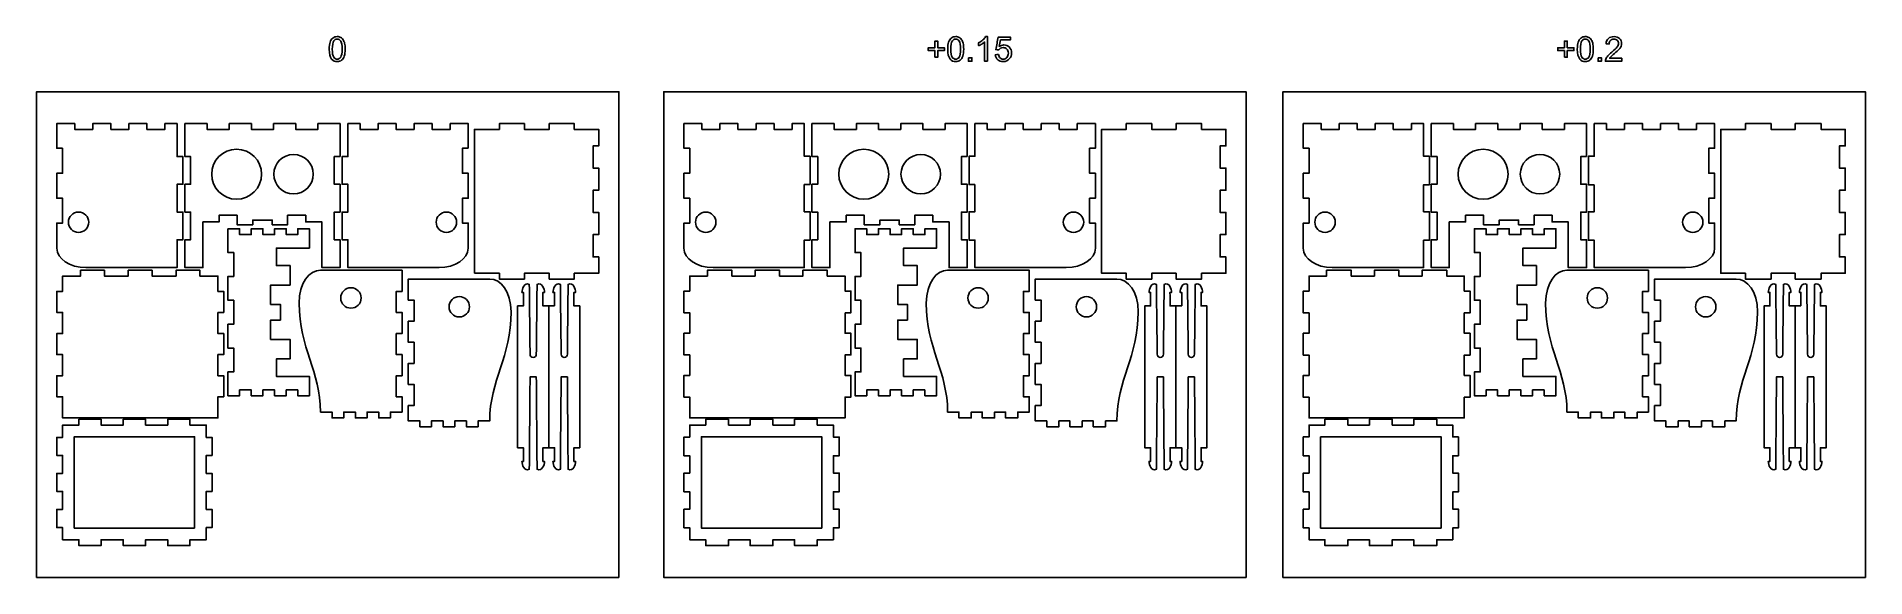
# Model space of a CAD drawing. Extents: x 12 to 954, y 10 to 289.
import ezdxf

# ---------------------------------------------------------------- set-up
doc = ezdxf.new("R2010")
doc.units = 0
doc.header["$MEASUREMENT"] = 0
doc.layers.add('DEFAULT', color=7, linetype='CONTINUOUS')

msp = doc.modelspace()

# ---------------------------------------------------------------- linework, layer by layer
at = {"layer": 'DEFAULT', "color": 7}
for points in [[(475.13, 278.17), (475.13, 281.63), (471.69, 281.63), (471.69, 283.08), (475.13, 283.08), (475.13, 286.52), (476.59, 286.52), (476.59, 283.08), (480.03, 283.08), (480.03, 281.63), (476.59, 281.63), (476.59, 278.17)], [(799.44, 278.17), (799.44, 281.63), (796, 281.63), (796, 283.08), (799.44, 283.08), (799.44, 286.52), (800.9, 286.52), (800.9, 283.08), (804.34, 283.08), (804.34, 281.63), (800.9, 281.63), (800.9, 278.17)], [(492.42, 277.9), (494.19, 277.9), (494.19, 276.13), (492.42, 276.13)], [(816.73, 277.9), (818.5, 277.9), (818.5, 276.13), (816.73, 276.13)]]:
    msp.add_lwpolyline(points, close=True, dxfattribs=at)
at = {"layer": 'DEFAULT', "color": 1}
for points in [[(312.44, 10.38), (12.44, 10.38), (12.44, 260.38), (312.44, 260.38)], [(635.46, 10.38), (335.46, 10.38), (335.46, 260.38), (635.46, 260.38)], [(954.45, 10.38), (654.45, 10.38), (654.45, 260.38), (954.45, 260.38)], [(168.81, 227.04), (168.81, 243.98), (157.38, 243.98), (157.38, 240.98), (145.95, 240.98), (145.95, 243.98), (134.52, 243.98), (134.52, 240.98), (123.09, 240.98), (123.09, 243.98), (111.66, 243.98), (111.66, 240.98), (100.24, 240.98), (100.24, 243.98), (88.81, 243.98), (88.81, 227.04), (91.81, 227.04), (91.81, 212.76), (88.81, 212.76), (88.81, 198.47), (91.81, 198.47), (91.81, 184.18), (88.81, 184.18), (88.81, 169.9), (98.1, 169.9), (98.1, 193.37), (106.46, 193.37), (106.46, 196.8), (115.75, 196.8), (115.75, 191.9), (123.81, 191.9), (123.81, 194.35), (133.8, 194.35), (133.8, 191.9), (141.76, 191.9), (141.76, 196.8), (151.05, 196.8), (151.05, 193.37), (159.41, 193.37), (159.41, 169.9), (168.81, 169.9), (168.81, 184.18), (165.81, 184.18), (165.81, 198.47), (168.81, 198.47), (168.81, 212.76), (165.81, 212.76), (165.81, 227.04)], [(237.97, 166.98), (250.82, 166.98), (250.82, 163.98), (263.68, 163.98), (263.68, 166.98), (276.54, 166.98), (276.54, 163.98), (289.39, 163.98), (289.39, 166.98), (302.05, 166.98), (302.05, 175.41), (299.05, 175.41), (299.05, 186.84), (302.05, 186.84), (302.05, 198.27), (299.05, 198.27), (299.05, 209.7), (302.05, 209.7), (302.05, 221.13), (299.05, 221.13), (299.05, 232.55), (302.05, 232.55), (302.05, 240.98), (289.39, 240.98), (289.39, 243.98), (276.54, 243.98), (276.54, 240.98), (263.68, 240.98), (263.68, 243.98), (250.82, 243.98), (250.82, 240.98), (237.97, 240.98)], [(491.83, 227.04), (491.83, 243.98), (480.4, 243.98), (480.4, 240.98), (468.97, 240.98), (468.97, 243.98), (457.54, 243.98), (457.54, 240.98), (446.12, 240.98), (446.12, 243.98), (434.69, 243.98), (434.69, 240.98), (423.26, 240.98), (423.26, 243.98), (411.83, 243.98), (411.83, 227.04), (414.83, 227.04), (414.83, 212.76), (411.83, 212.76), (411.83, 198.47), (414.83, 198.47), (414.83, 184.18), (411.83, 184.18), (411.83, 169.9), (421.12, 169.9), (421.12, 193.37), (429.48, 193.37), (429.48, 196.8), (438.77, 196.8), (438.77, 191.9), (446.83, 191.9), (446.83, 194.35), (456.83, 194.35), (456.83, 191.9), (464.78, 191.9), (464.78, 196.8), (474.07, 196.8), (474.07, 193.37), (482.43, 193.37), (482.43, 169.9), (491.83, 169.9), (491.83, 184.18), (488.83, 184.18), (488.83, 198.47), (491.83, 198.47), (491.83, 212.76), (488.83, 212.76), (488.83, 227.04)], [(599.41, 166.98), (586.85, 166.98), (586.85, 163.98), (573.69, 163.98), (573.69, 166.98), (560.99, 166.98), (560.99, 240.98), (573.69, 240.98), (573.69, 243.98), (586.85, 243.98), (586.85, 240.98), (599.41, 240.98), (599.41, 243.98), (612.56, 243.98), (612.56, 240.98), (625.07, 240.98), (625.07, 232.55), (622.07, 232.55), (622.07, 221.13), (625.07, 221.13), (625.07, 209.7), (622.07, 209.7), (622.07, 198.27), (625.07, 198.27), (625.07, 186.84), (622.07, 186.84), (622.07, 175.41), (625.07, 175.41), (625.07, 166.98), (612.56, 166.98), (612.56, 163.98), (599.41, 163.98)], [(810.81, 227.04), (810.81, 243.98), (799.39, 243.98), (799.39, 240.98), (787.96, 240.98), (787.96, 243.98), (776.53, 243.98), (776.53, 240.98), (765.1, 240.98), (765.1, 243.98), (753.67, 243.98), (753.67, 240.98), (742.25, 240.98), (742.25, 243.98), (730.81, 243.98), (730.81, 227.04), (733.81, 227.04), (733.81, 212.76), (730.81, 212.76), (730.81, 198.47), (733.81, 198.47), (733.81, 184.18), (730.81, 184.18), (730.81, 169.9), (740.1, 169.9), (740.1, 193.37), (748.46, 193.37), (748.46, 196.8), (757.75, 196.8), (757.75, 191.9), (765.82, 191.9), (765.82, 194.35), (775.81, 194.35), (775.81, 191.9), (783.76, 191.9), (783.76, 196.8), (793.06, 196.8), (793.06, 193.37), (801.42, 193.37), (801.42, 169.9), (810.81, 169.9), (810.81, 184.18), (807.82, 184.18), (807.82, 198.47), (810.81, 198.47), (810.81, 212.76), (807.82, 212.76), (807.82, 227.04)], [(918.34, 166.98), (905.88, 166.98), (905.88, 163.98), (892.63, 163.98), (892.63, 166.98), (879.97, 166.98), (879.97, 240.98), (892.63, 240.98), (892.63, 243.98), (905.88, 243.98), (905.88, 240.98), (918.34, 240.98), (918.34, 243.98), (931.6, 243.98), (931.6, 240.98), (944.06, 240.98), (944.06, 232.55), (941.06, 232.55), (941.06, 221.13), (944.06, 221.13), (944.06, 209.7), (941.06, 209.7), (941.06, 198.27), (944.06, 198.27), (944.06, 186.84), (941.06, 186.84), (941.06, 175.41), (944.06, 175.41), (944.06, 166.98), (931.6, 166.98), (931.6, 163.98), (918.34, 163.98)], [(111.01, 189.89), (117.01, 189.89), (117.01, 186.89), (123.01, 186.89), (123.01, 189.89), (129.01, 189.89), (129.01, 186.89), (135.01, 186.89), (135.01, 189.89), (141.01, 189.89), (141.01, 186.89), (147.01, 186.89), (147.01, 189.89), (153.01, 189.89), (153.01, 179.89), (136.01, 179.89), (136.01, 170.89), (143.01, 170.89), (143.01, 160.89), (133.01, 160.89), (133.01, 150.89), (138.01, 150.89), (138.01, 142.89), (133.01, 142.89), (133.01, 132.89), (143.01, 132.89), (143.01, 122.89), (136.01, 122.89), (136.01, 113.89), (153.01, 113.89), (153.01, 103.89), (147.01, 103.89), (147.01, 106.89), (141.01, 106.89), (141.01, 103.89), (135.01, 103.89), (135.01, 106.89), (129.01, 106.89), (129.01, 103.89), (123.01, 103.89), (123.01, 106.89), (117.01, 106.89), (117.01, 103.89), (111.01, 103.89), (111.01, 116.17), (114.01, 116.17), (114.01, 128.46), (111.01, 128.46), (111.01, 140.75), (114.01, 140.75), (114.01, 153.03), (111.01, 153.03), (111.01, 165.32), (114.01, 165.32), (114.01, 177.6), (111.01, 177.6)], [(470.03, 106.89), (464.03, 106.89), (464.03, 103.89), (458.03, 103.89), (458.03, 106.89), (452.03, 106.89), (452.03, 103.89), (446.03, 103.89), (446.03, 106.89), (440.03, 106.89), (440.03, 103.89), (434.03, 103.89), (434.03, 116.17), (437.03, 116.17), (437.03, 128.46), (434.03, 128.46), (434.03, 140.75), (437.03, 140.75), (437.03, 153.03), (434.03, 153.03), (434.03, 165.32), (437.03, 165.32), (437.03, 177.6), (434.03, 177.6), (434.03, 189.89), (440.03, 189.89), (440.03, 186.89), (446.03, 186.89), (446.03, 189.89), (452.03, 189.89), (452.03, 186.89), (458.03, 186.89), (458.03, 189.89), (464.03, 189.89), (464.03, 186.89), (470.03, 186.89), (470.03, 189.89), (476.03, 189.89), (476.03, 179.89), (459.03, 179.89), (459.03, 170.89), (466.03, 170.89), (466.03, 160.89), (456.03, 160.89), (456.03, 150.89), (461.03, 150.89), (461.03, 142.89), (456.03, 142.89), (456.03, 132.89), (466.03, 132.89), (466.03, 122.89), (459.03, 122.89), (459.03, 113.89), (476.03, 113.89), (476.03, 103.89), (470.03, 103.89)], [(789.02, 106.89), (783.02, 106.89), (783.02, 103.89), (777.02, 103.89), (777.02, 106.89), (771.02, 106.89), (771.02, 103.89), (765.02, 103.89), (765.02, 106.89), (759.02, 106.89), (759.02, 103.89), (753.02, 103.89), (753.02, 116.17), (756.02, 116.17), (756.02, 128.46), (753.02, 128.46), (753.02, 140.75), (756.02, 140.75), (756.02, 153.03), (753.02, 153.03), (753.02, 165.32), (756.02, 165.32), (756.02, 177.6), (753.02, 177.6), (753.02, 189.89), (759.02, 189.89), (759.02, 186.89), (765.02, 186.89), (765.02, 189.89), (771.02, 189.89), (771.02, 186.89), (777.02, 186.89), (777.02, 189.89), (783.02, 189.89), (783.02, 186.89), (789.02, 186.89), (789.02, 189.89), (795.02, 189.89), (795.02, 179.89), (778.02, 179.89), (778.02, 170.89), (785.02, 170.89), (785.02, 160.89), (775.02, 160.89), (775.02, 150.89), (780.02, 150.89), (780.02, 142.89), (775.02, 142.89), (775.02, 132.89), (785.02, 132.89), (785.02, 122.89), (778.02, 122.89), (778.02, 113.89), (795.02, 113.89), (795.02, 103.89), (789.02, 103.89)], [(105.84, 146.78), (105.84, 135.92), (108.84, 135.92), (108.84, 125.06), (105.84, 125.06), (105.84, 114.21), (108.84, 114.21), (108.84, 103.35), (105.84, 103.35), (105.84, 92.49), (25.84, 92.49), (25.84, 103.35), (22.84, 103.35), (22.84, 114.21), (25.84, 114.21), (25.84, 125.06), (22.84, 125.06), (22.84, 135.92), (25.84, 135.92), (25.84, 146.78), (22.84, 146.78), (22.84, 157.63), (25.84, 157.63), (25.84, 165.49), (35.12, 165.49), (35.12, 168.49), (47.41, 168.49), (47.41, 165.49), (59.69, 165.49), (59.69, 168.49), (71.98, 168.49), (71.98, 165.49), (84.27, 165.49), (84.27, 168.49), (96.55, 168.49), (96.55, 165.49), (105.84, 165.49), (105.84, 157.63), (108.84, 157.63), (108.84, 146.78)], [(428.86, 146.63), (428.86, 136.07), (431.86, 136.07), (431.86, 124.91), (428.86, 124.91), (428.86, 114.36), (431.86, 114.36), (431.86, 103.2), (428.86, 103.2), (428.86, 92.49), (348.86, 92.49), (348.86, 103.2), (345.86, 103.2), (345.86, 114.36), (348.86, 114.36), (348.86, 124.91), (345.86, 124.91), (345.86, 136.07), (348.86, 136.07), (348.86, 146.63), (345.86, 146.63), (345.86, 157.78), (348.86, 157.78), (348.86, 165.49), (357.99, 165.49), (357.99, 168.49), (370.58, 168.49), (370.58, 165.49), (382.57, 165.49), (382.57, 168.49), (395.15, 168.49), (395.15, 165.49), (407.14, 165.49), (407.14, 168.49), (419.72, 168.49), (419.72, 165.49), (428.86, 165.49), (428.86, 157.78), (431.86, 157.78), (431.86, 146.63)], [(747.85, 146.58), (747.85, 136.12), (750.84, 136.12), (750.84, 124.86), (747.85, 124.86), (747.85, 114.41), (750.84, 114.41), (750.84, 103.15), (747.85, 103.15), (747.85, 92.49), (667.85, 92.49), (667.85, 103.15), (664.85, 103.15), (664.85, 114.41), (667.85, 114.41), (667.85, 124.86), (664.85, 124.86), (664.85, 136.12), (667.85, 136.12), (667.85, 146.58), (664.85, 146.58), (664.85, 157.83), (667.85, 157.83), (667.85, 165.49), (676.93, 165.49), (676.93, 168.49), (689.62, 168.49), (689.62, 165.49), (701.5, 165.49), (701.5, 168.49), (714.19, 168.49), (714.19, 165.49), (726.07, 165.49), (726.07, 168.49), (738.76, 168.49), (738.76, 165.49), (747.85, 165.49), (747.85, 157.83), (750.84, 157.83), (750.84, 146.58)], [(102.84, 73.2), (102.84, 82.49), (99.84, 82.49), (99.84, 88.78), (91.41, 88.78), (91.41, 91.77), (79.98, 91.77), (79.98, 88.78), (68.55, 88.78), (68.55, 91.77), (57.13, 91.77), (57.13, 88.78), (45.7, 88.78), (45.7, 91.77), (34.27, 91.77), (34.27, 88.78), (25.84, 88.78), (25.84, 82.49), (22.84, 82.49), (22.84, 73.2), (25.84, 73.2), (25.84, 63.92), (22.84, 63.92), (22.84, 54.63), (25.84, 54.63), (25.84, 45.34), (22.84, 45.34), (22.84, 36.06), (25.84, 36.06), (25.84, 29.77), (34.27, 29.77), (34.27, 26.77), (45.7, 26.77), (45.7, 29.77), (57.13, 29.77), (57.13, 26.77), (68.55, 26.77), (68.55, 29.77), (79.98, 29.77), (79.98, 26.77), (91.41, 26.77), (91.41, 29.77), (99.84, 29.77), (99.84, 36.06), (102.84, 36.06), (102.84, 45.34), (99.84, 45.34), (99.84, 54.63), (102.84, 54.63), (102.84, 63.92), (99.84, 63.92), (99.84, 73.2)], [(368.87, 91.77), (357.14, 91.77), (357.14, 88.78), (348.86, 88.78), (348.86, 82.64), (345.86, 82.64), (345.86, 73.05), (348.86, 73.05), (348.86, 64.07), (345.86, 64.07), (345.86, 54.48), (348.86, 54.48), (348.86, 45.5), (345.86, 45.5), (345.86, 35.91), (348.86, 35.91), (348.86, 29.77), (357.14, 29.77), (357.14, 26.77), (368.87, 26.77), (368.87, 29.77), (380, 29.77), (380, 26.77), (391.73, 26.77), (391.73, 29.77), (402.86, 29.77), (402.86, 26.77), (414.59, 26.77), (414.59, 29.77), (422.86, 29.77), (422.86, 35.91), (425.86, 35.91), (425.86, 45.5), (422.86, 45.5), (422.86, 54.48), (425.86, 54.48), (425.86, 64.07), (422.86, 64.07), (422.86, 73.05), (425.86, 73.05), (425.86, 82.64), (422.86, 82.64), (422.86, 88.78), (414.58, 88.78), (414.58, 91.77), (402.86, 91.77), (402.86, 88.78), (391.73, 88.78), (391.73, 91.77), (380, 91.77), (380, 88.78), (368.87, 88.78)], [(664.85, 45.54), (664.85, 35.86), (667.85, 35.86), (667.85, 29.77), (676.08, 29.77), (676.08, 26.77), (687.9, 26.77), (687.9, 29.77), (698.93, 29.77), (698.93, 26.77), (710.76, 26.77), (710.76, 29.77), (721.79, 29.77), (721.79, 26.77), (733.62, 26.77), (733.62, 29.77), (741.85, 29.77), (741.85, 35.86), (744.85, 35.86), (744.85, 45.54), (741.85, 45.54), (741.85, 54.43), (744.85, 54.43), (744.85, 64.11), (741.85, 64.11), (741.85, 73), (744.85, 73), (744.85, 82.68), (741.85, 82.68), (741.85, 88.77), (733.62, 88.77), (733.62, 91.77), (721.79, 91.77), (721.79, 88.77), (710.76, 88.77), (710.76, 91.77), (698.93, 91.77), (698.93, 88.77), (687.9, 88.77), (687.9, 91.77), (676.07, 91.77), (676.07, 88.77), (667.85, 88.77), (667.85, 82.68), (664.85, 82.68), (664.85, 73), (667.85, 73), (667.85, 64.11), (664.85, 64.11), (664.85, 54.43), (667.85, 54.43), (667.85, 45.54)], [(93.84, 35.77), (31.84, 35.77), (31.84, 82.77), (93.84, 82.77)], [(416.86, 35.77), (354.86, 35.77), (354.86, 82.77), (416.86, 82.77)], [(673.85, 82.77), (735.85, 82.77), (735.85, 35.77), (673.85, 35.77)]]:
    msp.add_lwpolyline(points, close=True, dxfattribs=at)
at = {"layer": 'DEFAULT', "color": 7}
for points, knots in [([(163.18, 282.36), (163.18, 283.85), (163.33, 285.05), (163.64, 285.96), (163.94, 286.87), (164.4, 287.57), (165.01, 288.07), (165.61, 288.56), (166.37, 288.81), (167.29, 288.81), (167.97, 288.81), (168.56, 288.67), (169.08, 288.4), (169.59, 288.13), (170.01, 287.73), (170.34, 287.22), (170.68, 286.7), (170.94, 286.08), (171.13, 285.34), (171.32, 284.6), (171.41, 283.61), (171.41, 282.36), (171.41, 280.88), (171.26, 279.68), (170.95, 278.77), (170.65, 277.86), (170.19, 277.16), (169.59, 276.66), (168.98, 276.16), (168.22, 275.91), (167.29, 275.91), (166.08, 275.91), (165.12, 276.35), (164.42, 277.22), (163.59, 278.27), (163.18, 279.99), (163.18, 282.36)], [1, 1, 1, 1, 2, 2, 2, 3, 3, 3, 4, 4, 4, 5, 5, 5, 6, 6, 6, 7, 7, 7, 8, 8, 8, 9, 9, 9, 10, 10, 10, 11, 11, 11, 12, 12, 12, 13, 13, 13, 13]), ([(164.77, 282.36), (164.77, 280.28), (165.01, 278.9), (165.5, 278.22), (165.98, 277.53), (166.58, 277.19), (167.29, 277.19), (168, 277.19), (168.6, 277.53), (169.09, 278.22), (169.57, 278.91), (169.82, 280.29), (169.82, 282.36), (169.82, 284.44), (169.57, 285.82), (169.09, 286.5), (168.6, 287.18), (168, 287.52), (167.28, 287.52), (166.56, 287.52), (166, 287.22), (165.57, 286.62), (165.04, 285.85), (164.77, 284.43), (164.77, 282.36)], [1, 1, 1, 1, 2, 2, 2, 3, 3, 3, 4, 4, 4, 5, 5, 5, 6, 6, 6, 7, 7, 7, 8, 8, 8, 9, 9, 9, 9]), ([(481.74, 282.36), (481.74, 283.85), (481.9, 285.05), (482.2, 285.96), (482.51, 286.87), (482.97, 287.57), (483.57, 288.07), (484.18, 288.56), (484.94, 288.81), (485.86, 288.81), (486.54, 288.81), (487.13, 288.67), (487.64, 288.4), (488.15, 288.13), (488.58, 287.73), (488.91, 287.22), (489.24, 286.7), (489.5, 286.08), (489.69, 285.34), (489.88, 284.6), (489.98, 283.61), (489.98, 282.36), (489.98, 280.88), (489.83, 279.68), (489.52, 278.77), (489.22, 277.86), (488.76, 277.16), (488.16, 276.66), (487.55, 276.16), (486.79, 275.91), (485.86, 275.91), (484.64, 275.91), (483.69, 276.35), (482.99, 277.22), (482.16, 278.27), (481.74, 279.99), (481.74, 282.36)], [1, 1, 1, 1, 2, 2, 2, 3, 3, 3, 4, 4, 4, 5, 5, 5, 6, 6, 6, 7, 7, 7, 8, 8, 8, 9, 9, 9, 10, 10, 10, 11, 11, 11, 12, 12, 12, 13, 13, 13, 13]), ([(483.34, 282.36), (483.34, 280.28), (483.58, 278.9), (484.07, 278.22), (484.55, 277.53), (485.15, 277.19), (485.86, 277.19), (486.57, 277.19), (487.17, 277.53), (487.66, 278.22), (488.14, 278.91), (488.38, 280.29), (488.38, 282.36), (488.38, 284.44), (488.14, 285.82), (487.66, 286.5), (487.17, 287.18), (486.57, 287.52), (485.84, 287.52), (485.13, 287.52), (484.56, 287.22), (484.14, 286.62), (483.6, 285.85), (483.34, 284.43), (483.34, 282.36)], [1, 1, 1, 1, 2, 2, 2, 3, 3, 3, 4, 4, 4, 5, 5, 5, 6, 6, 6, 7, 7, 7, 8, 8, 8, 9, 9, 9, 9]), ([(502.29, 276.13), (501.78, 276.13), (501.26, 276.13), (500.74, 276.13), (500.74, 279.42), (500.74, 282.72), (500.74, 286.01), (500.37, 285.65), (499.88, 285.3), (499.28, 284.94), (498.67, 284.58), (498.13, 284.32), (497.64, 284.14), (497.64, 284.64), (497.64, 285.14), (497.64, 285.64), (498.51, 286.05), (499.27, 286.54), (499.92, 287.12), (500.57, 287.7), (501.03, 288.26), (501.29, 288.81), (501.63, 288.81), (501.96, 288.81), (502.29, 288.81), (502.29, 284.58), (502.29, 280.36), (502.29, 276.13)], [35.938, 35.938, 35.938, 35.938, 40.333, 40.333, 40.333, 68.336, 68.336, 68.336, 69.336, 69.336, 69.336, 70.336, 70.336, 70.336, 74.584, 74.584, 74.584, 75.584, 75.584, 75.584, 76.584, 76.584, 76.584, 79.416, 79.416, 79.416, 115.354, 115.354, 115.354, 115.354]), ([(506.26, 279.44), (506.81, 279.48), (507.35, 279.53), (507.89, 279.57), (508.01, 278.78), (508.29, 278.19), (508.73, 277.79), (509.17, 277.39), (509.7, 277.19), (510.32, 277.19), (511.07, 277.19), (511.7, 277.47), (512.22, 278.03), (512.73, 278.6), (512.99, 279.34), (512.99, 280.27), (512.99, 281.16), (512.74, 281.85), (512.25, 282.37), (511.75, 282.88), (511.1, 283.13), (510.3, 283.13), (509.8, 283.13), (509.34, 283.02), (508.94, 282.79), (508.54, 282.56), (508.23, 282.27), (508, 281.91), (507.51, 281.97), (507.03, 282.04), (506.54, 282.1), (506.95, 284.26), (507.36, 286.42), (507.76, 288.58), (509.86, 288.58), (511.95, 288.58), (514.04, 288.58), (514.04, 288.09), (514.04, 287.6), (514.04, 287.1), (512.36, 287.1), (510.68, 287.1), (509, 287.1), (508.78, 285.97), (508.55, 284.84), (508.32, 283.71), (509.08, 284.24), (509.88, 284.5), (510.71, 284.5), (511.81, 284.5), (512.74, 284.12), (513.5, 283.36), (514.26, 282.59), (514.64, 281.61), (514.64, 280.41), (514.64, 279.27), (514.3, 278.28), (513.64, 277.45), (512.83, 276.43), (511.72, 275.91), (510.32, 275.91), (509.17, 275.91), (508.24, 276.24), (507.51, 276.88), (506.78, 277.52), (506.37, 278.37), (506.26, 279.44)], [0, 0, 0, 0, 4.630537, 4.630537, 4.630537, 5.630537, 5.630537, 5.630537, 6.630537, 6.630537, 6.630537, 7.630537, 7.630537, 7.630537, 8.630537, 8.630537, 8.630537, 9.630537, 9.630537, 9.630537, 10.630537, 10.630537, 10.630537, 11.630537, 11.630537, 11.630537, 12.630537, 12.630537, 12.630537, 16.791336, 16.791336, 16.791336, 35.499397, 35.499397, 35.499397, 53.297397, 53.297397, 53.297397, 57.496397, 57.496397, 57.496397, 71.778397, 71.778397, 71.778397, 81.589892, 81.589892, 81.589892, 82.589892, 82.589892, 82.589892, 83.589892, 83.589892, 83.589892, 84.589892, 84.589892, 84.589892, 85.589892, 85.589892, 85.589892, 86.589892, 86.589892, 86.589892, 87.589892, 87.589892, 87.589892, 88.589892, 88.589892, 88.589892, 88.589892]), ([(806.05, 282.36), (806.05, 283.85), (806.2, 285.05), (806.51, 285.96), (806.82, 286.87), (807.27, 287.57), (807.88, 288.07), (808.49, 288.56), (809.25, 288.81), (810.17, 288.81), (810.84, 288.81), (811.44, 288.67), (811.95, 288.4), (812.46, 288.13), (812.88, 287.73), (813.22, 287.22), (813.55, 286.7), (813.81, 286.08), (814, 285.34), (814.19, 284.6), (814.28, 283.61), (814.28, 282.36), (814.28, 280.88), (814.13, 279.68), (813.83, 278.77), (813.52, 277.86), (813.07, 277.16), (812.46, 276.66), (811.86, 276.16), (811.09, 275.91), (810.17, 275.91), (808.95, 275.91), (807.99, 276.35), (807.3, 277.22), (806.47, 278.27), (806.05, 279.99), (806.05, 282.36)], [1, 1, 1, 1, 2, 2, 2, 3, 3, 3, 4, 4, 4, 5, 5, 5, 6, 6, 6, 7, 7, 7, 8, 8, 8, 9, 9, 9, 10, 10, 10, 11, 11, 11, 12, 12, 12, 13, 13, 13, 13]), ([(807.64, 282.36), (807.64, 280.28), (807.89, 278.9), (808.37, 278.22), (808.86, 277.53), (809.45, 277.19), (810.17, 277.19), (810.88, 277.19), (811.48, 277.53), (811.96, 278.22), (812.45, 278.91), (812.69, 280.29), (812.69, 282.36), (812.69, 284.44), (812.45, 285.82), (811.96, 286.5), (811.48, 287.18), (810.87, 287.52), (810.15, 287.52), (809.44, 287.52), (808.87, 287.22), (808.44, 286.62), (807.91, 285.85), (807.64, 284.43), (807.64, 282.36)], [1, 1, 1, 1, 2, 2, 2, 3, 3, 3, 4, 4, 4, 5, 5, 5, 6, 6, 6, 7, 7, 7, 8, 8, 8, 9, 9, 9, 9]), ([(828.91, 277.62), (828.91, 277.12), (828.91, 276.63), (828.91, 276.13), (826.13, 276.13), (823.34, 276.13), (820.56, 276.13), (820.55, 276.5), (820.61, 276.86), (820.74, 277.21), (820.96, 277.77), (821.3, 278.33), (821.76, 278.89), (822.23, 279.44), (822.91, 280.07), (823.79, 280.8), (825.16, 281.92), (826.09, 282.81), (826.57, 283.47), (827.06, 284.13), (827.3, 284.75), (827.3, 285.34), (827.3, 285.95), (827.08, 286.47), (826.64, 286.89), (826.2, 287.31), (825.63, 287.52), (824.92, 287.52), (824.17, 287.52), (823.58, 287.3), (823.13, 286.85), (822.68, 286.4), (822.45, 285.78), (822.45, 284.99), (821.92, 285.05), (821.39, 285.1), (820.86, 285.16), (820.96, 286.34), (821.37, 287.25), (822.09, 287.87), (822.8, 288.5), (823.76, 288.81), (824.95, 288.81), (826.17, 288.81), (827.13, 288.47), (827.83, 287.8), (828.54, 287.13), (828.89, 286.3), (828.89, 285.3), (828.89, 284.8), (828.79, 284.3), (828.58, 283.81), (828.37, 283.32), (828.03, 282.81), (827.55, 282.27), (827.07, 281.73), (826.28, 280.99), (825.16, 280.05), (824.23, 279.27), (823.63, 278.74), (823.37, 278.46), (823.11, 278.18), (822.89, 277.9), (822.72, 277.62), (824.78, 277.62), (826.84, 277.62), (828.91, 277.62)], [17.555, 17.555, 17.555, 17.555, 21.779, 21.779, 21.779, 45.437, 45.437, 45.437, 46.437, 46.437, 46.437, 47.437, 47.437, 47.437, 48.437, 48.437, 48.437, 49.437, 49.437, 49.437, 50.437, 50.437, 50.437, 51.437, 51.437, 51.437, 52.437, 52.437, 52.437, 53.437, 53.437, 53.437, 54.437, 54.437, 54.437, 58.977769, 58.977769, 58.977769, 59.977769, 59.977769, 59.977769, 60.977769, 60.977769, 60.977769, 61.977769, 61.977769, 61.977769, 62.977769, 62.977769, 62.977769, 63.977769, 63.977769, 63.977769, 64.977769, 64.977769, 64.977769, 65.977769, 65.977769, 65.977769, 66.977769, 66.977769, 66.977769, 67.977769, 67.977769, 67.977769, 85.532769, 85.532769, 85.532769, 85.532769])]:
    msp.add_open_spline(points, degree=3, knots=knots, dxfattribs=at)
at = {"layer": 'DEFAULT', "color": 1}
for points, knots in [([(25.84, 231.33), (25.84, 227.04), (25.84, 222.76), (25.84, 218.47), (24.84, 218.47), (23.84, 218.47), (22.84, 218.47), (22.84, 214.19), (22.84, 209.9), (22.84, 205.62), (23.84, 205.62), (24.84, 205.62), (25.84, 205.62), (25.84, 201.33), (25.84, 197.04), (25.84, 192.76), (24.84, 192.76), (23.84, 192.76), (22.84, 192.76), (22.84, 188.47), (22.84, 184.19), (22.84, 179.9), (22.84, 174.37), (29.55, 169.9), (37.84, 169.9), (53.51, 169.9), (69.17, 169.9), (84.84, 169.9), (84.84, 174.66), (84.84, 179.42), (84.84, 184.18), (85.84, 184.18), (86.84, 184.18), (87.84, 184.18), (87.84, 188.95), (87.84, 193.71), (87.84, 198.47), (86.84, 198.47), (85.84, 198.47), (84.84, 198.47), (84.84, 203.23), (84.84, 207.99), (84.84, 212.76), (85.84, 212.76), (86.84, 212.76), (87.84, 212.76), (87.84, 217.52), (87.84, 222.28), (87.84, 227.04), (86.84, 227.04), (85.84, 227.04), (84.84, 227.04), (84.84, 232.69), (84.84, 238.34), (84.84, 243.98), (82.75, 243.98), (80.65, 243.98), (78.55, 243.98), (78.55, 242.98), (78.55, 241.98), (78.55, 240.98), (75.46, 240.98), (72.36, 240.98), (69.27, 240.98), (69.27, 241.98), (69.27, 242.98), (69.27, 243.98), (66.17, 243.98), (63.08, 243.98), (59.98, 243.98), (59.98, 242.98), (59.98, 241.98), (59.98, 240.98), (56.89, 240.98), (53.79, 240.98), (50.7, 240.98), (50.7, 241.98), (50.7, 242.98), (50.7, 243.98), (47.6, 243.98), (44.51, 243.98), (41.41, 243.98), (41.41, 242.98), (41.41, 241.98), (41.41, 240.98), (38.32, 240.98), (35.22, 240.98), (32.13, 240.98), (32.13, 241.98), (32.13, 242.98), (32.13, 243.98), (29.03, 243.98), (25.94, 243.98), (22.84, 243.98), (22.84, 239.77), (22.84, 235.55), (22.84, 231.33), (23.84, 231.33), (24.84, 231.33), (25.84, 231.33)], [8.5, 8.5, 8.5, 8.5, 44.95, 44.95, 44.95, 53.45, 53.45, 53.45, 89.89, 89.89, 89.89, 98.39, 98.39, 98.39, 134.84, 134.84, 134.84, 143.34, 143.34, 143.34, 179.78, 179.78, 179.78, 180.78, 180.78, 180.78, 314.01, 314.01, 314.01, 354.5, 354.5, 354.5, 363, 363, 363, 403.5, 403.5, 403.5, 412, 412, 412, 452.49, 452.49, 452.49, 460.99, 460.99, 460.99, 501.49, 501.49, 501.49, 509.99, 509.99, 509.99, 558.01, 558.01, 558.01, 575.83, 575.83, 575.83, 584.33, 584.33, 584.33, 610.65, 610.65, 610.65, 619.15, 619.15, 619.15, 645.47, 645.47, 645.47, 653.97, 653.97, 653.97, 680.3, 680.3, 680.3, 688.8, 688.8, 688.8, 715.12, 715.12, 715.12, 723.62, 723.62, 723.62, 749.94, 749.94, 749.94, 758.44, 758.44, 758.44, 784.76, 784.76, 784.76, 820.63, 820.63, 820.63, 829.13, 829.13, 829.13, 829.13]), ([(234.77, 231.33), (234.77, 235.55), (234.77, 239.77), (234.77, 243.98), (231.68, 243.98), (228.58, 243.98), (225.49, 243.98), (225.49, 242.98), (225.49, 241.98), (225.49, 240.98), (222.39, 240.98), (219.3, 240.98), (216.2, 240.98), (216.2, 241.98), (216.2, 242.98), (216.2, 243.98), (213.11, 243.98), (210.01, 243.98), (206.92, 243.98), (206.92, 242.98), (206.92, 241.98), (206.92, 240.98), (203.82, 240.98), (200.73, 240.98), (197.63, 240.98), (197.63, 241.98), (197.63, 242.98), (197.63, 243.98), (194.54, 243.98), (191.44, 243.98), (188.35, 243.98), (188.35, 242.98), (188.35, 241.98), (188.35, 240.98), (185.25, 240.98), (182.16, 240.98), (179.06, 240.98), (179.06, 241.98), (179.06, 242.98), (179.06, 243.98), (176.97, 243.98), (174.87, 243.98), (172.77, 243.98), (172.77, 238.34), (172.77, 232.69), (172.77, 227.04), (171.77, 227.04), (170.78, 227.04), (169.78, 227.04), (169.78, 222.28), (169.78, 217.52), (169.78, 212.76), (170.78, 212.76), (171.77, 212.76), (172.77, 212.76), (172.77, 207.99), (172.77, 203.23), (172.77, 198.47), (171.77, 198.47), (170.78, 198.47), (169.78, 198.47), (169.78, 193.71), (169.78, 188.95), (169.78, 184.18), (170.78, 184.18), (171.77, 184.18), (172.77, 184.18), (172.77, 179.42), (172.77, 174.66), (172.77, 169.9), (188.44, 169.9), (204.11, 169.9), (219.77, 169.9), (228.07, 169.9), (234.77, 174.37), (234.77, 179.9), (234.77, 184.19), (234.77, 188.47), (234.77, 192.76), (233.78, 192.76), (232.78, 192.76), (231.78, 192.76), (231.78, 197.04), (231.78, 201.33), (231.78, 205.62), (232.78, 205.62), (233.78, 205.62), (234.77, 205.62), (234.77, 209.9), (234.77, 214.19), (234.77, 218.47), (233.78, 218.47), (232.78, 218.47), (231.78, 218.47), (231.78, 222.76), (231.78, 227.04), (231.78, 231.33), (232.78, 231.33), (233.78, 231.33), (234.77, 231.33)], [8.5, 8.5, 8.5, 8.5, 44.37, 44.37, 44.37, 70.69, 70.69, 70.69, 79.19, 79.19, 79.19, 105.51, 105.51, 105.51, 114.01, 114.01, 114.01, 140.33, 140.33, 140.33, 148.83, 148.83, 148.83, 175.16, 175.16, 175.16, 183.66, 183.66, 183.66, 209.98, 209.98, 209.98, 218.48, 218.48, 218.48, 244.8, 244.8, 244.8, 253.3, 253.3, 253.3, 271.12, 271.12, 271.12, 319.14, 319.14, 319.14, 327.64, 327.64, 327.64, 368.14, 368.14, 368.14, 376.64, 376.64, 376.64, 417.13, 417.13, 417.13, 425.63, 425.63, 425.63, 466.13, 466.13, 466.13, 474.63, 474.63, 474.63, 515.12, 515.12, 515.12, 648.35, 648.35, 648.35, 649.35, 649.35, 649.35, 685.79, 685.79, 685.79, 694.29, 694.29, 694.29, 730.74, 730.74, 730.74, 739.24, 739.24, 739.24, 775.68, 775.68, 775.68, 784.18, 784.18, 784.18, 820.63, 820.63, 820.63, 829.13, 829.13, 829.13, 829.13]), ([(410.86, 212.6), (410.86, 217.47), (410.86, 222.33), (410.86, 227.19), (409.86, 227.19), (408.86, 227.19), (407.86, 227.19), (407.86, 232.79), (407.86, 238.39), (407.86, 243.98), (405.77, 243.98), (403.67, 243.98), (401.58, 243.98), (401.58, 242.98), (401.58, 241.98), (401.58, 240.98), (398.48, 240.98), (395.39, 240.98), (392.29, 240.98), (392.29, 241.98), (392.29, 242.98), (392.29, 243.98), (389.19, 243.98), (386.1, 243.98), (383.01, 243.98), (383.01, 242.98), (383.01, 241.98), (383.01, 240.98), (379.91, 240.98), (376.81, 240.98), (373.72, 240.98), (373.72, 241.98), (373.72, 242.98), (373.72, 243.98), (370.62, 243.98), (367.53, 243.98), (364.43, 243.98), (364.43, 242.98), (364.43, 241.98), (364.43, 240.98), (361.34, 240.98), (358.24, 240.98), (355.15, 240.98), (355.15, 241.98), (355.15, 242.98), (355.15, 243.98), (352.05, 243.98), (348.96, 243.98), (345.86, 243.98), (345.86, 239.77), (345.86, 235.55), (345.86, 231.33), (346.86, 231.33), (347.86, 231.33), (348.86, 231.33), (348.86, 227.04), (348.86, 222.76), (348.86, 218.47), (347.86, 218.47), (346.86, 218.47), (345.86, 218.47), (345.86, 214.18), (345.86, 209.9), (345.86, 205.61), (346.86, 205.61), (347.86, 205.61), (348.86, 205.61), (348.86, 201.33), (348.86, 197.04), (348.86, 192.76), (347.86, 192.76), (346.86, 192.76), (345.86, 192.76), (345.86, 188.47), (345.86, 184.19), (345.86, 179.9), (345.86, 174.37), (352.57, 169.9), (360.86, 169.9), (376.53, 169.9), (392.2, 169.9), (407.86, 169.9), (407.86, 174.61), (407.86, 179.32), (407.86, 184.03), (408.86, 184.03), (409.86, 184.03), (410.86, 184.03), (410.86, 188.89), (410.86, 193.76), (410.86, 198.62), (409.86, 198.62), (408.86, 198.62), (407.86, 198.62), (407.86, 203.28), (407.86, 207.94), (407.86, 212.6), (408.86, 212.6), (409.86, 212.6), (410.86, 212.6)], [8.5, 8.5, 8.5, 8.5, 49.847, 49.847, 49.847, 58.347, 58.347, 58.347, 105.949, 105.949, 105.949, 123.769, 123.769, 123.769, 132.269, 132.269, 132.269, 158.59, 158.59, 158.59, 167.09, 167.09, 167.09, 193.409, 193.409, 193.409, 201.909, 201.909, 201.909, 228.239, 228.239, 228.239, 236.739, 236.739, 236.739, 263.059, 263.059, 263.059, 271.559, 271.559, 271.559, 297.88, 297.88, 297.88, 306.38, 306.38, 306.38, 332.699, 332.699, 332.699, 368.569, 368.569, 368.569, 377.069, 377.069, 377.069, 413.52, 413.52, 413.52, 422.02, 422.02, 422.02, 458.46, 458.46, 458.46, 466.96, 466.96, 466.96, 503.409, 503.409, 503.409, 511.909, 511.909, 511.909, 548.35, 548.35, 548.35, 549.35, 549.35, 549.35, 682.58, 682.58, 682.58, 722.641, 722.641, 722.641, 731.141, 731.141, 731.141, 772.488, 772.488, 772.488, 780.988, 780.988, 780.988, 820.631, 820.631, 820.631, 829.131, 829.131, 829.131, 829.131]), ([(495.79, 212.6), (495.79, 207.94), (495.79, 203.28), (495.79, 198.62), (494.8, 198.62), (493.8, 198.62), (492.8, 198.62), (492.8, 193.76), (492.8, 188.89), (492.8, 184.03), (493.8, 184.03), (494.8, 184.03), (495.79, 184.03), (495.79, 179.32), (495.79, 174.61), (495.79, 169.9), (511.46, 169.9), (527.13, 169.9), (542.8, 169.9), (551.09, 169.9), (557.8, 174.37), (557.8, 179.9), (557.8, 184.19), (557.8, 188.47), (557.8, 192.76), (556.8, 192.76), (555.8, 192.76), (554.8, 192.76), (554.8, 197.04), (554.8, 201.33), (554.8, 205.61), (555.8, 205.61), (556.8, 205.61), (557.8, 205.61), (557.8, 209.9), (557.8, 214.18), (557.8, 218.47), (556.8, 218.47), (555.8, 218.47), (554.8, 218.47), (554.8, 222.76), (554.8, 227.04), (554.8, 231.33), (555.8, 231.33), (556.8, 231.33), (557.8, 231.33), (557.8, 235.55), (557.8, 239.77), (557.8, 243.98), (554.7, 243.98), (551.61, 243.98), (548.51, 243.98), (548.51, 242.98), (548.51, 241.98), (548.51, 240.98), (545.42, 240.98), (542.32, 240.98), (539.23, 240.98), (539.23, 241.98), (539.23, 242.98), (539.23, 243.98), (536.13, 243.98), (533.04, 243.98), (529.94, 243.98), (529.94, 242.98), (529.94, 241.98), (529.94, 240.98), (526.84, 240.98), (523.75, 240.98), (520.65, 240.98), (520.65, 241.98), (520.65, 242.98), (520.65, 243.98), (517.56, 243.98), (514.46, 243.98), (511.37, 243.98), (511.37, 242.98), (511.37, 241.98), (511.37, 240.98), (508.27, 240.98), (505.18, 240.98), (502.08, 240.98), (502.08, 241.98), (502.08, 242.98), (502.08, 243.98), (499.99, 243.98), (497.89, 243.98), (495.79, 243.98), (495.79, 238.39), (495.79, 232.79), (495.79, 227.19), (494.8, 227.19), (493.8, 227.19), (492.8, 227.19), (492.8, 222.33), (492.8, 217.47), (492.8, 212.6), (493.8, 212.6), (494.8, 212.6), (495.79, 212.6)], [8.5, 8.5, 8.5, 8.5, 48.143, 48.143, 48.143, 56.643, 56.643, 56.643, 97.99, 97.99, 97.99, 106.49, 106.49, 106.49, 146.551, 146.551, 146.551, 279.78, 279.78, 279.78, 280.78, 280.78, 280.78, 317.221, 317.221, 317.221, 325.721, 325.721, 325.721, 362.17, 362.17, 362.17, 370.67, 370.67, 370.67, 407.11, 407.11, 407.11, 415.61, 415.61, 415.61, 452.061, 452.061, 452.061, 460.561, 460.561, 460.561, 496.431, 496.431, 496.431, 522.751, 522.751, 522.751, 531.251, 531.251, 531.251, 557.571, 557.571, 557.571, 566.071, 566.071, 566.071, 592.391, 592.391, 592.391, 600.891, 600.891, 600.891, 627.221, 627.221, 627.221, 635.721, 635.721, 635.721, 662.04, 662.04, 662.04, 670.54, 670.54, 670.54, 696.861, 696.861, 696.861, 705.361, 705.361, 705.361, 723.181, 723.181, 723.181, 770.783, 770.783, 770.783, 779.283, 779.283, 779.283, 820.63, 820.63, 820.63, 829.13, 829.13, 829.13, 829.13]), ([(729.85, 212.55), (729.85, 217.45), (729.85, 222.34), (729.85, 227.24), (728.85, 227.24), (727.85, 227.24), (726.85, 227.24), (726.85, 232.82), (726.85, 238.4), (726.85, 243.98), (724.75, 243.98), (722.66, 243.98), (720.56, 243.98), (720.56, 242.98), (720.56, 241.98), (720.56, 240.98), (717.47, 240.98), (714.37, 240.98), (711.28, 240.98), (711.28, 241.98), (711.28, 242.98), (711.28, 243.98), (708.18, 243.98), (705.09, 243.98), (701.99, 243.98), (701.99, 242.98), (701.99, 241.98), (701.99, 240.98), (698.9, 240.98), (695.8, 240.98), (692.7, 240.98), (692.7, 241.98), (692.7, 242.98), (692.7, 243.98), (689.61, 243.98), (686.51, 243.98), (683.42, 243.98), (683.42, 242.98), (683.42, 241.98), (683.42, 240.98), (680.32, 240.98), (677.23, 240.98), (674.13, 240.98), (674.13, 241.98), (674.13, 242.98), (674.13, 243.98), (671.04, 243.98), (667.94, 243.98), (664.85, 243.98), (664.85, 239.76), (664.85, 235.55), (664.85, 231.33), (665.85, 231.33), (666.85, 231.33), (667.85, 231.33), (667.85, 227.04), (667.85, 222.76), (667.85, 218.47), (666.85, 218.47), (665.85, 218.47), (664.85, 218.47), (664.85, 214.19), (664.85, 209.9), (664.85, 205.61), (665.85, 205.61), (666.85, 205.61), (667.85, 205.61), (667.85, 201.33), (667.85, 197.04), (667.85, 192.76), (666.85, 192.76), (665.85, 192.76), (664.85, 192.76), (664.85, 188.47), (664.85, 184.19), (664.85, 179.9), (664.85, 174.37), (671.55, 169.9), (679.85, 169.9), (695.51, 169.9), (711.18, 169.9), (726.85, 169.9), (726.85, 174.59), (726.85, 179.29), (726.85, 183.98), (727.85, 183.98), (728.85, 183.98), (729.85, 183.98), (729.85, 188.88), (729.85, 193.77), (729.85, 198.67), (728.85, 198.67), (727.85, 198.67), (726.85, 198.67), (726.85, 203.3), (726.85, 207.93), (726.85, 212.55), (727.85, 212.55), (728.85, 212.55), (729.85, 212.55)], [8.5, 8.5, 8.5, 8.5, 50.13, 50.13, 50.13, 58.63, 58.63, 58.63, 106.09, 106.09, 106.09, 123.91, 123.91, 123.91, 132.41, 132.41, 132.41, 158.731, 158.731, 158.731, 167.231, 167.231, 167.231, 193.55, 193.55, 193.55, 202.05, 202.05, 202.05, 228.38, 228.38, 228.38, 236.88, 236.88, 236.88, 263.2, 263.2, 263.2, 271.7, 271.7, 271.7, 298.021, 298.021, 298.021, 306.521, 306.521, 306.521, 332.84, 332.84, 332.84, 368.71, 368.71, 368.71, 377.21, 377.21, 377.21, 413.66, 413.66, 413.66, 422.16, 422.16, 422.16, 458.6, 458.6, 458.6, 467.1, 467.1, 467.1, 503.55, 503.55, 503.55, 512.05, 512.05, 512.05, 548.49, 548.49, 548.49, 549.49, 549.49, 549.49, 682.721, 682.721, 682.721, 722.641, 722.641, 722.641, 731.141, 731.141, 731.141, 772.771, 772.771, 772.771, 781.271, 781.271, 781.271, 820.631, 820.631, 820.631, 829.131, 829.131, 829.131, 829.131]), ([(814.78, 212.55), (814.78, 207.93), (814.78, 203.3), (814.78, 198.67), (813.78, 198.67), (812.78, 198.67), (811.78, 198.67), (811.78, 193.77), (811.78, 188.88), (811.78, 183.98), (812.78, 183.98), (813.78, 183.98), (814.78, 183.98), (814.78, 179.29), (814.78, 174.59), (814.78, 169.9), (830.45, 169.9), (846.11, 169.9), (861.78, 169.9), (870.08, 169.9), (876.78, 174.37), (876.78, 179.9), (876.78, 184.19), (876.78, 188.47), (876.78, 192.76), (875.78, 192.76), (874.78, 192.76), (873.78, 192.76), (873.78, 197.04), (873.78, 201.33), (873.78, 205.61), (874.78, 205.61), (875.78, 205.61), (876.78, 205.61), (876.78, 209.9), (876.78, 214.19), (876.78, 218.47), (875.78, 218.47), (874.78, 218.47), (873.78, 218.47), (873.78, 222.76), (873.78, 227.04), (873.78, 231.33), (874.78, 231.33), (875.78, 231.33), (876.78, 231.33), (876.78, 235.55), (876.78, 239.76), (876.78, 243.98), (873.69, 243.98), (870.59, 243.98), (867.5, 243.98), (867.5, 242.98), (867.5, 241.98), (867.5, 240.98), (864.4, 240.98), (861.31, 240.98), (858.21, 240.98), (858.21, 241.98), (858.21, 242.98), (858.21, 243.98), (855.12, 243.98), (852.02, 243.98), (848.93, 243.98), (848.93, 242.98), (848.93, 241.98), (848.93, 240.98), (845.83, 240.98), (842.73, 240.98), (839.64, 240.98), (839.64, 241.98), (839.64, 242.98), (839.64, 243.98), (836.54, 243.98), (833.45, 243.98), (830.35, 243.98), (830.35, 242.98), (830.35, 241.98), (830.35, 240.98), (827.26, 240.98), (824.16, 240.98), (821.07, 240.98), (821.07, 241.98), (821.07, 242.98), (821.07, 243.98), (818.97, 243.98), (816.88, 243.98), (814.78, 243.98), (814.78, 238.4), (814.78, 232.82), (814.78, 227.24), (813.78, 227.24), (812.78, 227.24), (811.78, 227.24), (811.78, 222.34), (811.78, 217.45), (811.78, 212.55), (812.78, 212.55), (813.78, 212.55), (814.78, 212.55)], [8.5, 8.5, 8.5, 8.5, 47.86, 47.86, 47.86, 56.36, 56.36, 56.36, 97.99, 97.99, 97.99, 106.49, 106.49, 106.49, 146.41, 146.41, 146.41, 279.639, 279.639, 279.639, 280.639, 280.639, 280.639, 317.079, 317.079, 317.079, 325.579, 325.579, 325.579, 362.029, 362.029, 362.029, 370.529, 370.529, 370.529, 406.969, 406.969, 406.969, 415.469, 415.469, 415.469, 451.919, 451.919, 451.919, 460.419, 460.419, 460.419, 496.289, 496.289, 496.289, 522.609, 522.609, 522.609, 531.109, 531.109, 531.109, 557.43, 557.43, 557.43, 565.93, 565.93, 565.93, 592.249, 592.249, 592.249, 600.749, 600.749, 600.749, 627.079, 627.079, 627.079, 635.579, 635.579, 635.579, 661.899, 661.899, 661.899, 670.399, 670.399, 670.399, 696.72, 696.72, 696.72, 705.22, 705.22, 705.22, 723.039, 723.039, 723.039, 770.499, 770.499, 770.499, 778.999, 778.999, 778.999, 820.629, 820.629, 820.629, 829.129, 829.129, 829.129, 829.129]), ([(115.48, 205.09), (108.39, 205.09), (102.63, 210.85), (102.63, 217.95), (102.63, 225.03), (108.39, 230.79), (115.48, 230.79), (122.59, 230.79), (128.35, 225.03), (128.35, 217.95), (128.35, 210.85), (122.59, 205.09), (115.48, 205.09)], [0, 0, 0, 0, 1, 1, 1, 2, 2, 2, 3, 3, 3, 4, 4, 4, 4]), ([(144.82, 207.78), (139.22, 207.78), (134.67, 212.34), (134.67, 217.95), (134.67, 223.54), (139.22, 228.1), (144.82, 228.1), (150.43, 228.1), (154.98, 223.54), (154.98, 217.95), (154.98, 212.34), (150.43, 207.78), (144.82, 207.78)], [0, 0, 0, 0, 1, 1, 1, 2, 2, 2, 3, 3, 3, 4, 4, 4, 4]), ([(438.5, 205.09), (431.41, 205.09), (425.65, 210.85), (425.65, 217.95), (425.65, 225.03), (431.41, 230.79), (438.5, 230.79), (445.61, 230.79), (451.37, 225.03), (451.37, 217.95), (451.37, 210.85), (445.61, 205.09), (438.5, 205.09)], [0, 0, 0, 0, 1, 1, 1, 2, 2, 2, 3, 3, 3, 4, 4, 4, 4]), ([(467.84, 207.78), (462.24, 207.78), (457.69, 212.34), (457.69, 217.95), (457.69, 223.54), (462.24, 228.1), (467.84, 228.1), (473.45, 228.1), (478, 223.54), (478, 217.95), (478, 212.34), (473.45, 207.78), (467.84, 207.78)], [0, 0, 0, 0, 1, 1, 1, 2, 2, 2, 3, 3, 3, 4, 4, 4, 4]), ([(757.49, 205.09), (750.4, 205.09), (744.64, 210.85), (744.64, 217.95), (744.64, 225.03), (750.4, 230.79), (757.49, 230.79), (764.59, 230.79), (770.35, 225.03), (770.35, 217.95), (770.35, 210.85), (764.59, 205.09), (757.49, 205.09)], [0, 0, 0, 0, 1, 1, 1, 2, 2, 2, 3, 3, 3, 4, 4, 4, 4]), ([(786.83, 207.78), (781.22, 207.78), (776.67, 212.34), (776.67, 217.95), (776.67, 223.54), (781.22, 228.1), (786.83, 228.1), (792.44, 228.1), (796.99, 223.54), (796.99, 217.95), (796.99, 212.34), (792.44, 207.78), (786.83, 207.78)], [0, 0, 0, 0, 1, 1, 1, 2, 2, 2, 3, 3, 3, 4, 4, 4, 4]), ([(28.84, 193.22), (28.84, 196.12), (31.19, 198.47), (34.09, 198.47), (36.99, 198.47), (39.34, 196.12), (39.34, 193.22), (39.34, 190.32), (36.99, 187.97), (34.09, 187.97), (31.19, 187.97), (28.84, 190.32), (28.84, 193.22)], [0, 0, 0, 0, 1, 1, 1, 2, 2, 2, 3, 3, 3, 4, 4, 4, 4]), ([(223.52, 187.97), (220.62, 187.97), (218.28, 190.32), (218.28, 193.22), (218.28, 196.12), (220.62, 198.47), (223.52, 198.47), (226.42, 198.47), (228.77, 196.12), (228.77, 193.22), (228.77, 190.32), (226.42, 187.97), (223.52, 187.97)], [0, 0, 0, 0, 1, 1, 1, 2, 2, 2, 3, 3, 3, 4, 4, 4, 4]), ([(357.11, 187.97), (354.21, 187.97), (351.86, 190.32), (351.86, 193.22), (351.86, 196.12), (354.21, 198.47), (357.11, 198.47), (360.01, 198.47), (362.36, 196.12), (362.36, 193.22), (362.36, 190.32), (360.01, 187.97), (357.11, 187.97)], [0, 0, 0, 0, 1, 1, 1, 2, 2, 2, 3, 3, 3, 4, 4, 4, 4]), ([(541.3, 193.22), (541.3, 196.12), (543.65, 198.47), (546.55, 198.47), (549.45, 198.47), (551.79, 196.12), (551.79, 193.22), (551.79, 190.32), (549.45, 187.97), (546.55, 187.97), (543.65, 187.97), (541.3, 190.32), (541.3, 193.22)], [0, 0, 0, 0, 1, 1, 1, 2, 2, 2, 3, 3, 3, 4, 4, 4, 4]), ([(676.1, 187.97), (673.2, 187.97), (670.85, 190.32), (670.85, 193.22), (670.85, 196.12), (673.2, 198.47), (676.1, 198.47), (679, 198.47), (681.35, 196.12), (681.35, 193.22), (681.35, 190.32), (679, 187.97), (676.1, 187.97)], [0, 0, 0, 0, 1, 1, 1, 2, 2, 2, 3, 3, 3, 4, 4, 4, 4]), ([(860.28, 193.22), (860.28, 196.12), (862.63, 198.47), (865.53, 198.47), (868.43, 198.47), (870.78, 196.12), (870.78, 193.22), (870.78, 190.32), (868.43, 187.97), (865.53, 187.97), (862.63, 187.97), (860.28, 190.32), (860.28, 193.22)], [0, 0, 0, 0, 1, 1, 1, 2, 2, 2, 3, 3, 3, 4, 4, 4, 4]), ([(147.69, 151.56), (147.69, 128.34), (158.69, 116.56), (158.69, 95.49), (160.69, 95.49), (162.69, 95.49), (164.69, 95.49), (164.69, 94.49), (164.69, 93.49), (164.69, 92.49), (166.69, 92.49), (168.69, 92.49), (170.69, 92.49), (170.69, 93.49), (170.69, 94.49), (170.69, 95.49), (172.69, 95.49), (174.69, 95.49), (176.69, 95.49), (176.69, 94.49), (176.69, 93.49), (176.69, 92.49), (178.69, 92.49), (180.69, 92.49), (182.69, 92.49), (182.69, 93.49), (182.69, 94.49), (182.69, 95.49), (184.69, 95.49), (186.69, 95.49), (188.69, 95.49), (188.69, 94.49), (188.69, 93.49), (188.69, 92.49), (190.69, 92.49), (192.69, 92.49), (194.69, 92.49), (194.69, 93.49), (194.69, 94.49), (194.69, 95.49), (196.69, 95.49), (198.69, 95.49), (200.69, 95.49), (200.69, 98.11), (200.69, 100.73), (200.69, 103.35), (199.69, 103.35), (198.69, 103.35), (197.69, 103.35), (197.69, 106.97), (197.69, 110.59), (197.69, 114.21), (198.69, 114.21), (199.69, 114.21), (200.69, 114.21), (200.69, 117.82), (200.69, 121.44), (200.69, 125.06), (199.69, 125.06), (198.69, 125.06), (197.69, 125.06), (197.69, 128.68), (197.69, 132.3), (197.69, 135.92), (198.69, 135.92), (199.69, 135.92), (200.69, 135.92), (200.69, 139.54), (200.69, 143.16), (200.69, 146.78), (199.69, 146.78), (198.69, 146.78), (197.69, 146.78), (197.69, 150.4), (197.69, 154.01), (197.69, 157.63), (198.69, 157.63), (199.69, 157.63), (200.69, 157.63), (200.69, 161.25), (200.69, 164.87), (200.69, 168.49), (186.69, 168.49), (172.69, 168.49), (158.69, 168.49), (152.94, 168.49), (147.69, 162.11), (147.69, 151.56)], [1, 1, 1, 1, 2, 2, 2, 19.01, 19.01, 19.01, 27.51, 27.51, 27.51, 44.52, 44.52, 44.52, 53.02, 53.02, 53.02, 70.02, 70.02, 70.02, 78.52, 78.52, 78.52, 95.53, 95.53, 95.53, 104.03, 104.03, 104.03, 121.04, 121.04, 121.04, 129.54, 129.54, 129.54, 146.55, 146.55, 146.55, 155.05, 155.05, 155.05, 172.05, 172.05, 172.05, 194.33, 194.33, 194.33, 202.83, 202.83, 202.83, 233.61, 233.61, 233.61, 242.11, 242.11, 242.11, 272.88, 272.88, 272.88, 281.38, 281.38, 281.38, 312.16, 312.16, 312.16, 320.66, 320.66, 320.66, 351.44, 351.44, 351.44, 359.94, 359.94, 359.94, 390.71, 390.71, 390.71, 399.21, 399.21, 399.21, 429.99, 429.99, 429.99, 549.04, 549.04, 549.04, 550.04, 550.04, 550.04, 550.04]), ([(245.86, 163.98), (231.86, 163.98), (217.86, 163.98), (203.86, 163.98), (203.86, 160.36), (203.86, 156.74), (203.86, 153.13), (204.86, 153.13), (205.86, 153.13), (206.86, 153.13), (206.86, 149.51), (206.86, 145.89), (206.86, 142.27), (205.86, 142.27), (204.86, 142.27), (203.86, 142.27), (203.86, 138.65), (203.86, 135.03), (203.86, 131.41), (204.86, 131.41), (205.86, 131.41), (206.86, 131.41), (206.86, 127.79), (206.86, 124.17), (206.86, 120.55), (205.86, 120.55), (204.86, 120.55), (203.86, 120.55), (203.86, 116.93), (203.86, 113.32), (203.86, 109.7), (204.86, 109.7), (205.86, 109.7), (206.86, 109.7), (206.86, 106.08), (206.86, 102.46), (206.86, 98.84), (205.86, 98.84), (204.86, 98.84), (203.86, 98.84), (203.86, 96.22), (203.86, 93.6), (203.86, 90.98), (205.86, 90.98), (207.86, 90.98), (209.86, 90.98), (209.86, 89.98), (209.86, 88.98), (209.86, 87.98), (211.86, 87.98), (213.86, 87.98), (215.86, 87.98), (215.86, 88.98), (215.86, 89.98), (215.86, 90.98), (217.86, 90.98), (219.86, 90.98), (221.86, 90.98), (221.86, 89.98), (221.86, 88.98), (221.86, 87.98), (223.86, 87.98), (225.86, 87.98), (227.86, 87.98), (227.86, 88.98), (227.86, 89.98), (227.86, 90.98), (229.86, 90.98), (231.86, 90.98), (233.86, 90.98), (233.86, 89.98), (233.86, 88.98), (233.86, 87.98), (235.86, 87.98), (237.86, 87.98), (239.86, 87.98), (239.86, 88.98), (239.86, 89.98), (239.86, 90.98), (241.86, 90.98), (243.86, 90.98), (245.86, 90.98), (245.86, 112.05), (256.86, 123.84), (256.86, 147.05), (256.86, 157.61), (251.61, 163.98), (245.86, 163.98)], [1, 1, 1, 1, 120.05, 120.05, 120.05, 150.83, 150.83, 150.83, 159.33, 159.33, 159.33, 190.1, 190.1, 190.1, 198.6, 198.6, 198.6, 229.38, 229.38, 229.38, 237.88, 237.88, 237.88, 268.66, 268.66, 268.66, 277.16, 277.16, 277.16, 307.93, 307.93, 307.93, 316.43, 316.43, 316.43, 347.21, 347.21, 347.21, 355.71, 355.71, 355.71, 377.989, 377.989, 377.989, 394.989, 394.989, 394.989, 403.489, 403.489, 403.489, 420.499, 420.499, 420.499, 428.999, 428.999, 428.999, 446.009, 446.009, 446.009, 454.509, 454.509, 454.509, 471.519, 471.519, 471.519, 480.019, 480.019, 480.019, 497.019, 497.019, 497.019, 505.519, 505.519, 505.519, 522.529, 522.529, 522.529, 531.029, 531.029, 531.029, 548.039, 548.039, 548.039, 549.039, 549.039, 549.039, 550.039, 550.039, 550.039, 550.039]), ([(276.24, 77.13), (275.24, 77.13), (274.24, 77.13), (273.24, 77.13), (273.24, 74.8), (273.24, 72.46), (273.24, 70.13), (273.51, 70.13), (273.77, 70.13), (274.04, 70.13), (274.04, 68.47), (272.84, 64.62), (270.24, 66.07), (270.1, 81.93), (269.97, 97.78), (269.84, 113.63), (268.77, 113.63), (267.7, 113.63), (266.64, 113.63), (266.5, 97.78), (266.37, 81.93), (266.24, 66.07), (263.63, 64.62), (262.43, 68.47), (262.43, 70.13), (262.7, 70.13), (262.97, 70.13), (263.24, 70.13), (263.24, 72.46), (263.24, 74.8), (263.24, 77.13), (262.24, 77.13), (261.23, 77.13), (260.23, 77.13), (260.23, 101.46), (260.23, 125.8), (260.23, 150.13), (261.23, 150.13), (262.23, 150.13), (263.23, 150.13), (263.23, 152.46), (263.23, 154.79), (263.23, 157.13), (262.97, 157.13), (262.7, 157.13), (262.43, 157.13), (262.43, 158.79), (263.63, 162.64), (266.23, 161.18), (266.37, 149.2), (266.5, 137.21), (266.64, 125.23), (266.64, 124.35), (267.36, 123.63), (268.24, 123.63), (269.12, 123.63), (269.84, 124.35), (269.84, 125.23), (269.97, 137.21), (270.1, 149.2), (270.23, 161.18), (272.84, 162.64), (274.04, 158.79), (274.04, 157.13), (273.77, 157.13), (273.5, 157.13), (273.23, 157.13), (273.23, 154.79), (273.24, 152.46), (273.24, 150.13), (274.24, 150.13), (275.24, 150.13), (276.24, 150.13)], [0, 0, 0, 0, 8.500001, 8.500001, 8.500001, 28.340001, 28.340001, 28.340001, 30.611001, 30.611001, 30.611001, 31.611001, 31.611001, 31.611001, 166.419804, 166.419804, 166.419804, 175.490804, 175.490804, 175.490804, 310.299548, 310.299548, 310.299548, 311.299548, 311.299548, 311.299548, 313.578548, 313.578548, 313.578548, 333.41855, 333.41855, 333.41855, 341.926551, 341.926551, 341.926551, 548.862551, 548.862551, 548.862551, 557.360552, 557.360552, 557.360552, 577.199552, 577.199552, 577.199552, 579.459552, 579.459552, 579.459552, 580.459552, 580.459552, 580.459552, 682.392927, 682.392927, 682.392927, 683.392927, 683.392927, 683.392927, 684.392927, 684.392927, 684.392927, 786.326069, 786.326069, 786.326069, 787.326069, 787.326069, 787.326069, 789.617069, 789.617069, 789.617069, 809.456072, 809.456072, 809.456072, 817.966072, 817.966072, 817.966072, 817.966072]), ([(279.24, 150.13), (279.24, 152.46), (279.24, 154.8), (279.24, 157.13), (278.97, 157.13), (278.7, 157.13), (278.44, 157.13), (278.44, 158.79), (279.64, 162.64), (282.24, 161.19), (282.37, 149.2), (282.51, 137.21), (282.64, 125.23), (282.64, 124.35), (283.36, 123.63), (284.25, 123.63), (285.13, 123.63), (285.84, 124.35), (285.84, 125.23), (285.98, 137.21), (286.11, 149.2), (286.24, 161.19), (288.85, 162.64), (290.05, 158.79), (290.05, 157.13), (289.78, 157.13), (289.51, 157.13), (289.24, 157.13), (289.24, 154.8), (289.24, 152.46), (289.24, 150.13), (290.24, 150.13), (291.24, 150.13), (292.24, 150.13), (292.24, 125.8), (292.24, 101.46), (292.24, 77.13), (291.24, 77.13), (290.24, 77.13), (289.24, 77.13), (289.24, 74.8), (289.24, 72.46), (289.24, 70.13), (289.51, 70.13), (289.78, 70.13), (290.05, 70.13), (290.05, 68.47), (288.85, 64.62), (286.24, 66.07), (286.11, 81.92), (285.97, 97.78), (285.84, 113.63), (284.77, 113.63), (283.71, 113.63), (282.64, 113.63), (282.51, 97.78), (282.37, 81.92), (282.24, 66.07), (279.64, 64.62), (278.44, 68.47), (278.44, 70.13), (278.71, 70.13), (278.98, 70.13), (279.24, 70.13), (279.24, 72.46), (279.24, 74.8), (279.24, 77.13), (278.24, 77.13), (277.24, 77.13), (276.24, 77.13), (276.24, 101.46), (276.24, 125.8), (276.24, 150.13), (277.24, 150.13), (278.24, 150.13), (279.24, 150.13)], [8.498001, 8.498001, 8.498001, 8.498001, 28.338001, 28.338001, 28.338001, 30.599001, 30.599001, 30.599001, 31.599001, 31.599001, 31.599001, 133.533365, 133.533365, 133.533365, 134.533365, 134.533365, 134.533365, 135.533365, 135.533365, 135.533365, 237.467529, 237.467529, 237.467529, 238.467529, 238.467529, 238.467529, 240.757529, 240.757529, 240.757529, 260.597531, 260.597531, 260.597531, 269.107532, 269.107532, 269.107532, 476.043532, 476.043532, 476.043532, 484.543532, 484.543532, 484.543532, 504.383532, 504.383532, 504.383532, 506.654532, 506.654532, 506.654532, 507.654532, 507.654532, 507.654532, 642.464344, 642.464344, 642.464344, 651.535344, 651.535344, 651.535344, 786.345071, 786.345071, 786.345071, 787.345071, 787.345071, 787.345071, 789.626071, 789.626071, 789.626071, 809.466074, 809.466074, 809.466074, 817.974074, 817.974074, 817.974074, 1024.910074, 1024.910074, 1024.910074, 1033.408075, 1033.408075, 1033.408075, 1033.408075]), ([(470.71, 151.56), (470.71, 128.34), (481.71, 116.56), (481.71, 95.49), (483.66, 95.49), (485.61, 95.49), (487.56, 95.49), (487.56, 94.49), (487.56, 93.49), (487.56, 92.49), (489.66, 92.49), (491.76, 92.49), (493.86, 92.49), (493.86, 93.49), (493.86, 94.49), (493.86, 95.49), (495.76, 95.49), (497.66, 95.49), (499.56, 95.49), (499.56, 94.49), (499.56, 93.49), (499.56, 92.49), (501.66, 92.49), (503.76, 92.49), (505.86, 92.49), (505.86, 93.49), (505.86, 94.49), (505.86, 95.49), (507.76, 95.49), (509.66, 95.49), (511.56, 95.49), (511.56, 94.49), (511.56, 93.49), (511.56, 92.49), (513.66, 92.49), (515.76, 92.49), (517.86, 92.49), (517.86, 93.49), (517.86, 94.49), (517.86, 95.49), (519.81, 95.49), (521.76, 95.49), (523.71, 95.49), (523.71, 98.11), (523.71, 100.73), (523.71, 103.35), (522.71, 103.35), (521.71, 103.35), (520.71, 103.35), (520.71, 106.97), (520.71, 110.59), (520.71, 114.21), (521.71, 114.21), (522.71, 114.21), (523.71, 114.21), (523.71, 117.82), (523.71, 121.44), (523.71, 125.06), (522.71, 125.06), (521.71, 125.06), (520.71, 125.06), (520.71, 128.68), (520.71, 132.3), (520.71, 135.92), (521.71, 135.92), (522.71, 135.92), (523.71, 135.92), (523.71, 139.54), (523.71, 143.16), (523.71, 146.78), (522.71, 146.78), (521.71, 146.78), (520.71, 146.78), (520.71, 150.4), (520.71, 154.01), (520.71, 157.63), (521.71, 157.63), (522.71, 157.63), (523.71, 157.63), (523.71, 161.25), (523.71, 164.87), (523.71, 168.49), (509.71, 168.49), (495.71, 168.49), (481.71, 168.49), (475.96, 168.49), (470.71, 162.11), (470.71, 151.56)], [1, 1, 1, 1, 2, 2, 2, 18.585, 18.585, 18.585, 27.084, 27.084, 27.084, 44.945, 44.945, 44.945, 53.444, 53.444, 53.444, 69.592, 69.592, 69.592, 78.091, 78.091, 78.091, 95.953, 95.953, 95.953, 104.452, 104.452, 104.452, 120.61, 120.61, 120.61, 129.109, 129.109, 129.109, 146.97, 146.97, 146.97, 155.469, 155.469, 155.469, 172.043, 172.043, 172.043, 194.324, 194.324, 194.324, 202.824, 202.824, 202.824, 233.604, 233.604, 233.604, 242.104, 242.104, 242.104, 272.873, 272.873, 272.873, 281.373, 281.373, 281.373, 312.155, 312.155, 312.155, 320.655, 320.655, 320.655, 351.434, 351.434, 351.434, 359.934, 359.934, 359.934, 390.704, 390.704, 390.704, 399.204, 399.204, 399.204, 429.983, 429.983, 429.983, 549.032, 549.032, 549.032, 550.032, 550.032, 550.032, 550.032]), ([(568.88, 163.98), (554.88, 163.98), (540.88, 163.98), (526.88, 163.98), (526.88, 160.36), (526.88, 156.74), (526.88, 153.13), (527.88, 153.13), (528.88, 153.13), (529.88, 153.13), (529.88, 149.51), (529.88, 145.89), (529.88, 142.27), (528.88, 142.27), (527.88, 142.27), (526.88, 142.27), (526.88, 138.65), (526.88, 135.03), (526.88, 131.41), (527.88, 131.41), (528.88, 131.41), (529.88, 131.41), (529.88, 127.79), (529.88, 124.17), (529.88, 120.55), (528.88, 120.55), (527.88, 120.55), (526.88, 120.55), (526.88, 116.94), (526.88, 113.32), (526.88, 109.7), (527.88, 109.7), (528.88, 109.7), (529.88, 109.7), (529.88, 106.08), (529.88, 102.46), (529.88, 98.84), (528.88, 98.84), (527.88, 98.84), (526.88, 98.84), (526.88, 96.22), (526.88, 93.6), (526.88, 90.98), (528.83, 90.98), (530.78, 90.98), (532.73, 90.98), (532.73, 89.98), (532.73, 88.98), (532.73, 87.98), (534.83, 87.98), (536.93, 87.98), (539.03, 87.98), (539.03, 88.98), (539.03, 89.98), (539.03, 90.98), (540.93, 90.98), (542.83, 90.98), (544.73, 90.98), (544.73, 89.98), (544.73, 88.98), (544.73, 87.98), (546.83, 87.98), (548.93, 87.98), (551.03, 87.98), (551.03, 88.98), (551.03, 89.98), (551.03, 90.98), (552.93, 90.98), (554.83, 90.98), (556.73, 90.98), (556.73, 89.98), (556.73, 88.98), (556.73, 87.98), (558.83, 87.98), (560.93, 87.98), (563.03, 87.98), (563.03, 88.98), (563.03, 89.98), (563.03, 90.98), (564.98, 90.98), (566.93, 90.98), (568.88, 90.98), (568.88, 112.05), (579.88, 123.84), (579.88, 147.05), (579.88, 157.61), (574.63, 163.98), (568.88, 163.98)], [1, 1, 1, 1, 120.049, 120.049, 120.049, 150.828, 150.828, 150.828, 159.328, 159.328, 159.328, 190.098, 190.098, 190.098, 198.598, 198.598, 198.598, 229.377, 229.377, 229.377, 237.877, 237.877, 237.877, 268.658, 268.658, 268.658, 277.158, 277.158, 277.158, 307.928, 307.928, 307.928, 316.428, 316.428, 316.428, 347.208, 347.208, 347.208, 355.708, 355.708, 355.708, 377.988, 377.988, 377.988, 394.561, 394.561, 394.561, 403.061, 403.061, 403.061, 420.923, 420.923, 420.923, 429.423, 429.423, 429.423, 445.581, 445.581, 445.581, 454.081, 454.081, 454.081, 471.942, 471.942, 471.942, 480.442, 480.442, 480.442, 496.591, 496.591, 496.591, 505.091, 505.091, 505.091, 522.952, 522.952, 522.952, 531.452, 531.452, 531.452, 548.037, 548.037, 548.037, 549.037, 549.037, 549.037, 550.037, 550.037, 550.037, 550.037]), ([(599.26, 77.13), (598.26, 77.13), (597.26, 77.13), (596.26, 77.13), (596.26, 74.8), (596.26, 72.46), (596.26, 70.13), (596.53, 70.13), (596.79, 70.13), (597.06, 70.13), (597.06, 68.47), (595.86, 64.62), (593.26, 66.07), (593.12, 81.93), (592.99, 97.78), (592.86, 113.63), (591.79, 113.63), (590.72, 113.63), (589.66, 113.63), (589.52, 97.78), (589.39, 81.93), (589.26, 66.07), (586.65, 64.62), (585.46, 68.47), (585.46, 70.13), (585.72, 70.13), (585.99, 70.13), (586.26, 70.13), (586.26, 72.46), (586.26, 74.8), (586.26, 77.13), (585.26, 77.13), (584.26, 77.13), (583.25, 77.13), (583.25, 101.46), (583.25, 125.8), (583.25, 150.13), (584.25, 150.13), (585.25, 150.13), (586.25, 150.13), (586.25, 152.46), (586.25, 154.79), (586.25, 157.13), (585.99, 157.13), (585.72, 157.13), (585.46, 157.13), (585.46, 158.79), (586.65, 162.64), (589.25, 161.18), (589.39, 149.2), (589.52, 137.21), (589.66, 125.23), (589.66, 124.35), (590.38, 123.63), (591.26, 123.63), (592.14, 123.63), (592.86, 124.35), (592.86, 125.23), (592.99, 137.21), (593.12, 149.2), (593.26, 161.18), (595.86, 162.64), (597.06, 158.79), (597.06, 157.13), (596.79, 157.13), (596.52, 157.13), (596.25, 157.13), (596.25, 154.79), (596.26, 152.46), (596.26, 150.13), (597.26, 150.13), (598.26, 150.13), (599.26, 150.13)], [0, 0, 0, 0, 8.500001, 8.500001, 8.500001, 28.340001, 28.340001, 28.340001, 30.611001, 30.611001, 30.611001, 31.611001, 31.611001, 31.611001, 166.419804, 166.419804, 166.419804, 175.490804, 175.490804, 175.490804, 310.299548, 310.299548, 310.299548, 311.299548, 311.299548, 311.299548, 313.578548, 313.578548, 313.578548, 333.41855, 333.41855, 333.41855, 341.926551, 341.926551, 341.926551, 548.862551, 548.862551, 548.862551, 557.360552, 557.360552, 557.360552, 577.199552, 577.199552, 577.199552, 579.459552, 579.459552, 579.459552, 580.459552, 580.459552, 580.459552, 682.392927, 682.392927, 682.392927, 683.392927, 683.392927, 683.392927, 684.392927, 684.392927, 684.392927, 786.326069, 786.326069, 786.326069, 787.326069, 787.326069, 787.326069, 789.617069, 789.617069, 789.617069, 809.456072, 809.456072, 809.456072, 817.966072, 817.966072, 817.966072, 817.966072]), ([(602.26, 150.13), (602.26, 152.46), (602.26, 154.8), (602.26, 157.13), (601.99, 157.13), (601.73, 157.13), (601.46, 157.13), (601.46, 158.79), (602.66, 162.64), (605.26, 161.19), (605.39, 149.2), (605.53, 137.21), (605.66, 125.23), (605.66, 124.35), (606.38, 123.63), (607.27, 123.63), (608.15, 123.63), (608.86, 124.35), (608.86, 125.23), (609, 137.21), (609.13, 149.2), (609.26, 161.19), (611.87, 162.64), (613.07, 158.79), (613.07, 157.13), (612.8, 157.13), (612.53, 157.13), (612.26, 157.13), (612.26, 154.8), (612.26, 152.46), (612.26, 150.13), (613.26, 150.13), (614.26, 150.13), (615.26, 150.13), (615.26, 125.8), (615.26, 101.46), (615.26, 77.13), (614.26, 77.13), (613.26, 77.13), (612.27, 77.13), (612.27, 74.8), (612.27, 72.46), (612.27, 70.13), (612.53, 70.13), (612.8, 70.13), (613.07, 70.13), (613.07, 68.47), (611.87, 64.62), (609.26, 66.07), (609.13, 81.92), (609, 97.78), (608.86, 113.63), (607.79, 113.63), (606.73, 113.63), (605.66, 113.63), (605.53, 97.78), (605.4, 81.92), (605.26, 66.07), (602.66, 64.62), (601.46, 68.47), (601.46, 70.13), (601.73, 70.13), (602, 70.13), (602.26, 70.13), (602.26, 72.46), (602.26, 74.8), (602.26, 77.13), (601.26, 77.13), (600.26, 77.13), (599.26, 77.13), (599.26, 101.46), (599.26, 125.8), (599.26, 150.13), (600.26, 150.13), (601.26, 150.13), (602.26, 150.13)], [8.498001, 8.498001, 8.498001, 8.498001, 28.338001, 28.338001, 28.338001, 30.599001, 30.599001, 30.599001, 31.599001, 31.599001, 31.599001, 133.533365, 133.533365, 133.533365, 134.533365, 134.533365, 134.533365, 135.533365, 135.533365, 135.533365, 237.467529, 237.467529, 237.467529, 238.467529, 238.467529, 238.467529, 240.757529, 240.757529, 240.757529, 260.597531, 260.597531, 260.597531, 269.107532, 269.107532, 269.107532, 476.043532, 476.043532, 476.043532, 484.543532, 484.543532, 484.543532, 504.383532, 504.383532, 504.383532, 506.654532, 506.654532, 506.654532, 507.654532, 507.654532, 507.654532, 642.464344, 642.464344, 642.464344, 651.535344, 651.535344, 651.535344, 786.345071, 786.345071, 786.345071, 787.345071, 787.345071, 787.345071, 789.626071, 789.626071, 789.626071, 809.466074, 809.466074, 809.466074, 817.974074, 817.974074, 817.974074, 1024.910074, 1024.910074, 1024.910074, 1033.408075, 1033.408075, 1033.408075, 1033.408075]), ([(789.7, 151.56), (789.7, 128.34), (800.7, 116.56), (800.7, 95.49), (802.63, 95.49), (804.56, 95.49), (806.5, 95.49), (806.5, 94.49), (806.5, 93.49), (806.5, 92.49), (808.63, 92.49), (810.76, 92.49), (812.9, 92.49), (812.9, 93.49), (812.9, 94.49), (812.9, 95.49), (814.76, 95.49), (816.63, 95.49), (818.5, 95.49), (818.5, 94.49), (818.5, 93.49), (818.5, 92.49), (820.63, 92.49), (822.76, 92.49), (824.9, 92.49), (824.9, 93.49), (824.9, 94.49), (824.9, 95.49), (826.76, 95.49), (828.63, 95.49), (830.5, 95.49), (830.5, 94.49), (830.5, 93.49), (830.5, 92.49), (832.63, 92.49), (834.76, 92.49), (836.9, 92.49), (836.9, 93.49), (836.9, 94.49), (836.9, 95.49), (838.83, 95.49), (840.76, 95.49), (842.69, 95.49), (842.69, 98.11), (842.69, 100.73), (842.69, 103.35), (841.69, 103.35), (840.7, 103.35), (839.7, 103.35), (839.7, 106.97), (839.7, 110.59), (839.7, 114.21), (840.7, 114.21), (841.69, 114.21), (842.69, 114.21), (842.69, 117.82), (842.69, 121.44), (842.69, 125.06), (841.69, 125.06), (840.7, 125.06), (839.7, 125.06), (839.7, 128.68), (839.7, 132.3), (839.7, 135.92), (840.7, 135.92), (841.69, 135.92), (842.69, 135.92), (842.69, 139.54), (842.69, 143.16), (842.69, 146.78), (841.69, 146.78), (840.7, 146.78), (839.7, 146.78), (839.7, 150.4), (839.7, 154.01), (839.7, 157.63), (840.7, 157.63), (841.69, 157.63), (842.69, 157.63), (842.69, 161.25), (842.69, 164.87), (842.69, 168.49), (828.7, 168.49), (814.7, 168.49), (800.7, 168.49), (794.95, 168.49), (789.7, 162.11), (789.7, 151.56)], [1, 1, 1, 1, 2, 2, 2, 18.442, 18.442, 18.442, 26.942, 26.942, 26.942, 45.088, 45.088, 45.088, 53.588, 53.588, 53.588, 69.453, 69.453, 69.453, 77.953, 77.953, 77.953, 96.097, 96.097, 96.097, 104.597, 104.597, 104.597, 120.472, 120.472, 120.472, 128.972, 128.972, 128.972, 147.117, 147.117, 147.117, 155.617, 155.617, 155.617, 172.049, 172.049, 172.049, 194.329, 194.329, 194.329, 202.829, 202.829, 202.829, 233.609, 233.609, 233.609, 242.109, 242.109, 242.109, 272.879, 272.879, 272.879, 281.379, 281.379, 281.379, 312.161, 312.161, 312.161, 320.661, 320.661, 320.661, 351.44, 351.44, 351.44, 359.94, 359.94, 359.94, 390.709, 390.709, 390.709, 399.209, 399.209, 399.209, 429.989, 429.989, 429.989, 549.038, 549.038, 549.038, 550.038, 550.038, 550.038, 550.038]), ([(887.87, 163.98), (873.87, 163.98), (859.87, 163.98), (845.87, 163.98), (845.87, 160.36), (845.87, 156.74), (845.87, 153.13), (846.87, 153.13), (847.87, 153.13), (848.87, 153.13), (848.87, 149.51), (848.87, 145.89), (848.87, 142.27), (847.87, 142.27), (846.87, 142.27), (845.87, 142.27), (845.87, 138.65), (845.87, 135.03), (845.87, 131.41), (846.87, 131.41), (847.87, 131.41), (848.87, 131.41), (848.87, 127.79), (848.87, 124.17), (848.87, 120.55), (847.87, 120.55), (846.87, 120.55), (845.87, 120.55), (845.87, 116.94), (845.87, 113.32), (845.87, 109.7), (846.87, 109.7), (847.87, 109.7), (848.87, 109.7), (848.87, 106.08), (848.87, 102.46), (848.87, 98.84), (847.87, 98.84), (846.87, 98.84), (845.87, 98.84), (845.87, 96.22), (845.87, 93.6), (845.87, 90.98), (847.8, 90.98), (849.73, 90.98), (851.67, 90.98), (851.67, 89.98), (851.67, 88.98), (851.67, 87.98), (853.8, 87.98), (855.93, 87.98), (858.07, 87.98), (858.07, 88.98), (858.07, 89.98), (858.07, 90.98), (859.93, 90.98), (861.8, 90.98), (863.67, 90.98), (863.67, 89.98), (863.67, 88.98), (863.67, 87.98), (865.8, 87.98), (867.94, 87.98), (870.07, 87.98), (870.07, 88.98), (870.07, 89.98), (870.07, 90.98), (871.93, 90.98), (873.8, 90.98), (875.67, 90.98), (875.67, 89.98), (875.67, 88.98), (875.67, 87.98), (877.8, 87.98), (879.93, 87.98), (882.07, 87.98), (882.07, 88.98), (882.07, 89.98), (882.07, 90.98), (884, 90.98), (885.93, 90.98), (887.87, 90.98), (887.87, 112.05), (898.87, 123.84), (898.87, 147.05), (898.87, 157.61), (893.62, 163.98), (887.87, 163.98)], [1, 1, 1, 1, 120.049, 120.049, 120.049, 150.828, 150.828, 150.828, 159.328, 159.328, 159.328, 190.098, 190.098, 190.098, 198.598, 198.598, 198.598, 229.377, 229.377, 229.377, 237.877, 237.877, 237.877, 268.658, 268.658, 268.658, 277.158, 277.158, 277.158, 307.928, 307.928, 307.928, 316.428, 316.428, 316.428, 347.208, 347.208, 347.208, 355.708, 355.708, 355.708, 377.989, 377.989, 377.989, 394.421, 394.421, 394.421, 402.921, 402.921, 402.921, 421.065, 421.065, 421.065, 429.565, 429.565, 429.565, 445.44, 445.44, 445.44, 453.94, 453.94, 453.94, 472.085, 472.085, 472.085, 480.585, 480.585, 480.585, 496.45, 496.45, 496.45, 504.95, 504.95, 504.95, 523.096, 523.096, 523.096, 531.596, 531.596, 531.596, 548.038, 548.038, 548.038, 549.038, 549.038, 549.038, 550.038, 550.038, 550.038, 550.038]), ([(918.25, 77.13), (917.25, 77.13), (916.25, 77.13), (915.25, 77.13), (915.25, 74.8), (915.25, 72.46), (915.25, 70.13), (915.51, 70.13), (915.78, 70.13), (916.05, 70.13), (916.05, 68.47), (914.85, 64.62), (912.24, 66.07), (912.11, 81.93), (911.98, 97.78), (911.84, 113.63), (910.78, 113.63), (909.71, 113.63), (908.64, 113.63), (908.51, 97.78), (908.38, 81.93), (908.24, 66.07), (905.64, 64.62), (904.44, 68.47), (904.44, 70.13), (904.71, 70.13), (904.98, 70.13), (905.25, 70.13), (905.24, 72.46), (905.24, 74.8), (905.24, 77.13), (904.24, 77.13), (903.24, 77.13), (902.24, 77.13), (902.24, 101.46), (902.24, 125.8), (902.24, 150.13), (903.24, 150.13), (904.24, 150.13), (905.24, 150.13), (905.24, 152.46), (905.24, 154.79), (905.24, 157.13), (904.97, 157.13), (904.71, 157.13), (904.44, 157.13), (904.44, 158.79), (905.64, 162.64), (908.24, 161.18), (908.38, 149.2), (908.51, 137.21), (908.64, 125.23), (908.64, 124.35), (909.36, 123.63), (910.25, 123.63), (911.13, 123.63), (911.85, 124.35), (911.85, 125.23), (911.98, 137.21), (912.11, 149.2), (912.24, 161.18), (914.85, 162.64), (916.05, 158.79), (916.05, 157.13), (915.78, 157.13), (915.51, 157.13), (915.24, 157.13), (915.24, 154.79), (915.24, 152.46), (915.24, 150.13), (916.24, 150.13), (917.24, 150.13), (918.25, 150.13)], [0, 0, 0, 0, 8.500001, 8.500001, 8.500001, 28.340001, 28.340001, 28.340001, 30.611001, 30.611001, 30.611001, 31.611001, 31.611001, 31.611001, 166.419804, 166.419804, 166.419804, 175.490804, 175.490804, 175.490804, 310.299548, 310.299548, 310.299548, 311.299548, 311.299548, 311.299548, 313.578548, 313.578548, 313.578548, 333.41855, 333.41855, 333.41855, 341.926551, 341.926551, 341.926551, 548.862551, 548.862551, 548.862551, 557.360552, 557.360552, 557.360552, 577.199552, 577.199552, 577.199552, 579.459552, 579.459552, 579.459552, 580.459552, 580.459552, 580.459552, 682.392927, 682.392927, 682.392927, 683.392927, 683.392927, 683.392927, 684.392927, 684.392927, 684.392927, 786.326069, 786.326069, 786.326069, 787.326069, 787.326069, 787.326069, 789.617069, 789.617069, 789.617069, 809.456072, 809.456072, 809.456072, 817.966072, 817.966072, 817.966072, 817.966072]), ([(921.24, 150.13), (921.24, 152.46), (921.24, 154.8), (921.24, 157.13), (920.98, 157.13), (920.71, 157.13), (920.45, 157.13), (920.45, 158.79), (921.65, 162.64), (924.25, 161.19), (924.38, 149.2), (924.51, 137.21), (924.65, 125.23), (924.65, 124.35), (925.37, 123.63), (926.25, 123.63), (927.13, 123.63), (927.85, 124.35), (927.85, 125.23), (927.98, 137.21), (928.11, 149.2), (928.25, 161.19), (930.85, 162.64), (932.05, 158.79), (932.05, 157.13), (931.78, 157.13), (931.51, 157.13), (931.24, 157.13), (931.25, 154.8), (931.25, 152.46), (931.25, 150.13), (932.25, 150.13), (933.25, 150.13), (934.25, 150.13), (934.25, 125.8), (934.25, 101.46), (934.25, 77.13), (933.25, 77.13), (932.25, 77.13), (931.25, 77.13), (931.25, 74.8), (931.25, 72.46), (931.25, 70.13), (931.52, 70.13), (931.79, 70.13), (932.05, 70.13), (932.05, 68.47), (930.85, 64.62), (928.25, 66.07), (928.12, 81.92), (927.98, 97.78), (927.85, 113.63), (926.78, 113.63), (925.71, 113.63), (924.65, 113.63), (924.51, 97.78), (924.38, 81.92), (924.25, 66.07), (921.65, 64.62), (920.45, 68.47), (920.45, 70.13), (920.71, 70.13), (920.98, 70.13), (921.25, 70.13), (921.25, 72.46), (921.25, 74.8), (921.25, 77.13), (920.25, 77.13), (919.25, 77.13), (918.25, 77.13), (918.25, 101.46), (918.25, 125.8), (918.25, 150.13), (919.24, 150.13), (920.24, 150.13), (921.24, 150.13)], [8.498001, 8.498001, 8.498001, 8.498001, 28.338001, 28.338001, 28.338001, 30.599001, 30.599001, 30.599001, 31.599001, 31.599001, 31.599001, 133.533365, 133.533365, 133.533365, 134.533365, 134.533365, 134.533365, 135.533365, 135.533365, 135.533365, 237.467529, 237.467529, 237.467529, 238.467529, 238.467529, 238.467529, 240.757529, 240.757529, 240.757529, 260.597531, 260.597531, 260.597531, 269.107532, 269.107532, 269.107532, 476.043532, 476.043532, 476.043532, 484.543532, 484.543532, 484.543532, 504.383532, 504.383532, 504.383532, 506.654532, 506.654532, 506.654532, 507.654532, 507.654532, 507.654532, 642.464344, 642.464344, 642.464344, 651.535344, 651.535344, 651.535344, 786.345071, 786.345071, 786.345071, 787.345071, 787.345071, 787.345071, 789.626071, 789.626071, 789.626071, 809.466074, 809.466074, 809.466074, 817.974074, 817.974074, 817.974074, 1024.910074, 1024.910074, 1024.910074, 1033.408075, 1033.408075, 1033.408075, 1033.408075]), ([(179.62, 154.24), (179.62, 151.34), (177.27, 148.99), (174.37, 148.99), (171.47, 148.99), (169.12, 151.34), (169.12, 154.24), (169.12, 157.14), (171.47, 159.49), (174.37, 159.49), (177.27, 159.49), (179.62, 157.14), (179.62, 154.24)], [0, 0, 0, 0, 1, 1, 1, 2, 2, 2, 3, 3, 3, 4, 4, 4, 4]), ([(230.18, 154.98), (233.08, 154.98), (235.43, 152.63), (235.43, 149.73), (235.43, 146.83), (233.08, 144.48), (230.18, 144.48), (227.28, 144.48), (224.93, 146.83), (224.93, 149.73), (224.93, 152.63), (227.28, 154.98), (230.18, 154.98)], [0, 0, 0, 0, 1, 1, 1, 2, 2, 2, 3, 3, 3, 4, 4, 4, 4]), ([(502.64, 154.24), (502.64, 151.34), (500.29, 148.99), (497.39, 148.99), (494.49, 148.99), (492.14, 151.34), (492.14, 154.24), (492.14, 157.14), (494.49, 159.49), (497.39, 159.49), (500.29, 159.49), (502.64, 157.14), (502.64, 154.24)], [0, 0, 0, 0, 1, 1, 1, 2, 2, 2, 3, 3, 3, 4, 4, 4, 4]), ([(553.2, 154.98), (556.1, 154.98), (558.45, 152.63), (558.45, 149.73), (558.45, 146.83), (556.1, 144.48), (553.2, 144.48), (550.3, 144.48), (547.95, 146.83), (547.95, 149.73), (547.95, 152.63), (550.3, 154.98), (553.2, 154.98)], [0, 0, 0, 0, 1, 1, 1, 2, 2, 2, 3, 3, 3, 4, 4, 4, 4]), ([(821.62, 154.24), (821.62, 151.34), (819.27, 148.99), (816.37, 148.99), (813.47, 148.99), (811.12, 151.34), (811.12, 154.24), (811.12, 157.14), (813.47, 159.49), (816.37, 159.49), (819.27, 159.49), (821.62, 157.14), (821.62, 154.24)], [0, 0, 0, 0, 1, 1, 1, 2, 2, 2, 3, 3, 3, 4, 4, 4, 4]), ([(872.19, 154.98), (875.09, 154.98), (877.44, 152.63), (877.44, 149.73), (877.44, 146.83), (875.09, 144.48), (872.19, 144.48), (869.29, 144.48), (866.94, 146.83), (866.94, 149.73), (866.94, 152.63), (869.29, 154.98), (872.19, 154.98)], [0, 0, 0, 0, 1, 1, 1, 2, 2, 2, 3, 3, 3, 4, 4, 4, 4])]:
    msp.add_open_spline(points, degree=3, knots=knots, dxfattribs=at)

doc.saveas('drawing.dxf')
